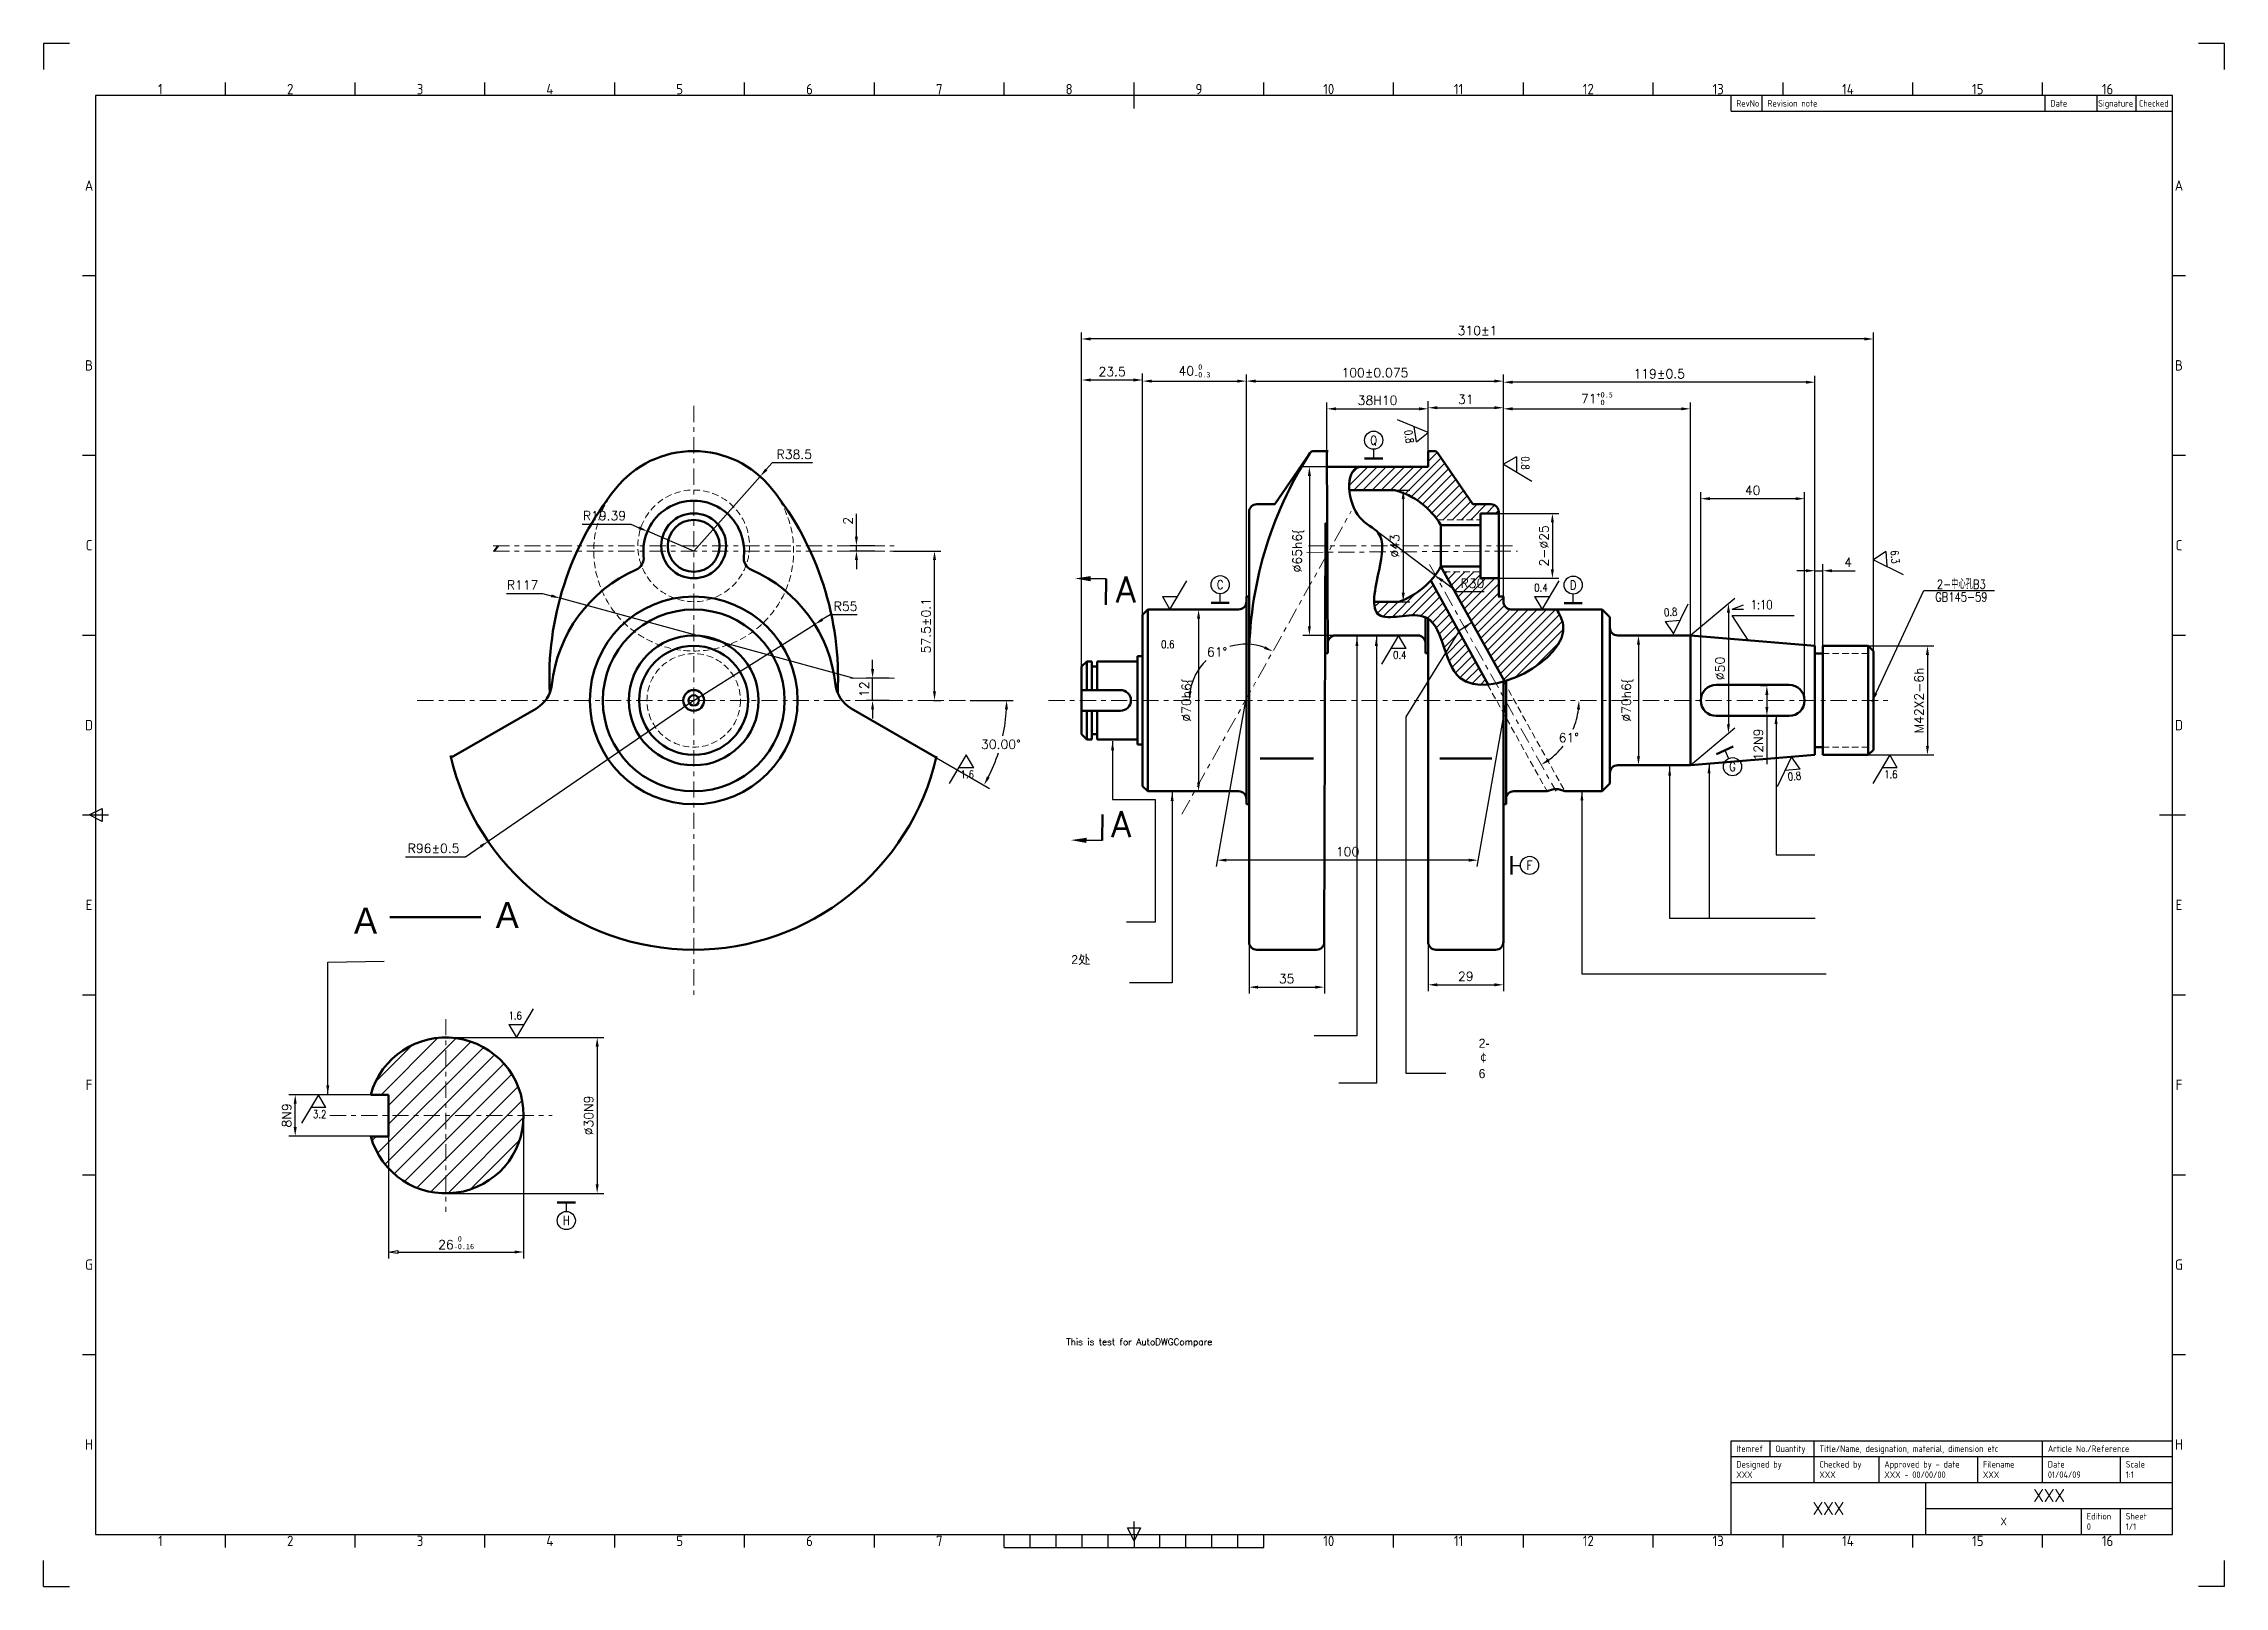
# Model space of a CAD drawing. Header units: millimetres. Extents: x -83 to 757, y -104 to 490.
import ezdxf
from ezdxf.enums import TextEntityAlignment as Align

# ---------------------------------------------------------------- set-up
doc = ezdxf.new("R2010")
doc.units = ezdxf.units.MM
doc.linetypes.add('AX_CENTER', pattern=[12.05, 6.25, -2, 1.8, -2])
doc.linetypes.add('AX_DASHED', pattern=[3.75, 2.5, -1.25])
for name, color, linetype in [('a1', 7, 'Continuous'), ('dim', 1, 'Continuous'), ('f', 6, 'Continuous')]:
    doc.layers.add(name, color=color, linetype=linetype)
for name, color, linetype, lineweight in [('b', 7, 'Continuous', 50), ('c2', 1, 'AX_CENTER', 18), ('x', 4, 'AX_DASHED', 18)]:
    doc.layers.add(name, color=color, linetype=linetype, lineweight=lineweight)
doc.styles.add('ISO Proportional', font='isocp.shx', dxfattribs={"bigfont": 'gbcbig.shx'})
doc.styles.get("Standard").update_dxf_attribs({"font": 'romans.shx', "bigfont": 'gbcbig.shx'})
doc.dimstyles.get("Standard").update_dxf_attribs({"dimtxt": 3.5, "dimasz": 3.5, "dimexe": 2.5, "dimexo": 0.0625, "dimgap": 1.5, "dimtad": 1, "dimdsep": 46, "dimtxsty": 'Standard', "dimcen": 0.09, "dimazin": 0, "dimtfac": 1, "dimtdec": 0, "dimtmove": 0, "dimatfit": 3, "dimfxl": 1, "dimtolj": 1, "dimtzin": 0, "dimarcsym": 0})

msp = doc.modelspace()

# ---------------------------------------------------------------- texts
at = {"layer": 'b', "char_height": 3.5, "attachment_point": 1}
for s, insert in [('{\\Faxtxt.shx,HZTXT.SHX;\\H2.8571x;A}', (36.957, 156.979)), ('{\\Faxtxt.shx,HZTXT.SHX;\\H2.8571x;A}', (91.536, 159.096)), ('{\\Faxtxt.shx,HZTXT.SHX;2\\f宋体|b0|i0|c134|p54;处}', (313.27, 138.71))]:
    msp.add_mtext(s, dxfattribs=dict(at, insert=insert))
at = {"layer": 'b', "attachment_point": 1}
for s, insert, char_height, width in [('{\\Faxtxt.shx,HZTXT.SHX;2-￠6 }', (470.189, 106.493), 3.5, 0.5361), ('This is test for AutoDWGCompare', (311.303, -8.957), 2.5, 156.06696)]:
    msp.add_mtext(s, dxfattribs=dict(at, insert=insert, char_height=char_height, width=width))
at = {"layer": 'dim'}
for p in [(330.386, 274.433), (328.567, 184.112)]:
    msp.add_text('A', height=10, dxfattribs=at).set_placement(p)
at = {"layer": 'dim', "width": 0.8}
msp.add_text('0.6', height=3, dxfattribs=at).set_placement((353.004, 255.982), align=Align.BOTTOM_RIGHT)

# ---------------------------------------------------------------- blocks, each defined once
blk = doc.blocks.new('zSec_56A')
at = {"layer": 'b', "lineweight": 50}
for p, q in [((0, 0), (-0.16, -10)), ((-1.62, -100.75), (-1.46, -90.75))]:
    blk.add_line(p, q, dxfattribs=at)
at = {"layer": 'dim', "lineweight": -3}
for p, q in [((0, 0), (-6, 0.1)), ((-1.62, -100.75), (-7.62, -100.65))]:
    blk.add_line(p, q, dxfattribs=at)
at = {"layer": 'dim'}
for points in [[(-5.98, 1.1), (-12, 0.19), (-6.02, -0.9)], [(-7.64, -101.65), (-13.62, -100.55), (-7.6, -99.65)]]:
    blk.add_solid(points, dxfattribs=at)
blk = doc.blocks.new('*D22')
at = {"layer": 'Defpoints', "color": 0, "transparency": 16777216}
for p in [(72.32, 106.96), (72.32, 46.96), (130.65, 46.96)]:
    blk.add_point(p, dxfattribs=at)
at = {"layer": 'dim', "color": 0, "lineweight": -2, "transparency": 16777216}
for p, q in [((72.38, 106.96), (133.15, 106.96)), ((130.65, 103.46), (130.65, 50.46)), ((72.38, 46.96), (133.15, 46.96))]:
    blk.add_line(p, q, dxfattribs=at)
at = {"layer": 'dim', "color": 0, "transparency": 16777216}
for points in [[(130.06, 103.46), (131.23, 103.46), (130.65, 106.96)], [(130.06, 50.46), (131.23, 50.46), (130.65, 46.96)]]:
    blk.add_solid(points, dxfattribs=at)
at = {"layer": 'dim', "color": 0, "transparency": 16777216, "insert": (127.4, 76.96), "char_height": 3.5, "attachment_point": 5, "rotation": 90, "line_spacing_factor": 3.5}
blk.add_mtext('\\A1;%%c30N9', dxfattribs=at)
blk = doc.blocks.new('_CLOSEDBLANK')
at = {"layer": 'dim', "color": 0, "linetype": 'ByBlock', "lineweight": -2}
for p, q in [((-1, -0.17), (-1, 0.17)), ((-1, 0.17), (0, 0)), ((0, 0), (-1, -0.17))]:
    blk.add_line(p, q, dxfattribs=at)
blk = doc.blocks.new('*D59')
at = {"layer": 'Defpoints', "linetype": 'ByBlock', "transparency": 16777216}
for p in [(102.31, 76.16), (50.32, 68.96)]:
    blk.add_point(p, dxfattribs=at)
at = {"layer": 'dim', "color": 0, "linetype": 'ByBlock', "lineweight": -2, "transparency": 16777216}
for p, q in [((102.31, 76.1), (102.31, 21.88)), ((50.32, 68.89), (50.32, 21.88)), ((53.82, 24.38), (98.81, 24.38))]:
    blk.add_line(p, q, dxfattribs=at)
at = {"layer": 'dim', "color": 0, "linetype": 'ByBlock', "transparency": 16777216}
blk.add_solid([(102.31, 24.38), (98.81, 23.8), (98.81, 24.97)], dxfattribs=at)
at = {"layer": 'dim', "color": 0, "linetype": 'ByBlock', "lineweight": -2, "transparency": 16777216, "xscale": 3.5, "yscale": 3.5, "zscale": 3.5, "rotation": 180}
blk.add_blockref('_CLOSEDBLANK', (50.32, 24.38), dxfattribs=at)
at = {"layer": 'dim', "color": 0, "linetype": 'ByBlock', "transparency": 16777216, "insert": (76.31, 27.98), "char_height": 3.5, "attachment_point": 5}
blk.add_mtext('26{\\Ftxt;\\H0.60x\\S 0^ -0.16;}', dxfattribs=at)
blk = doc.blocks.new('*D24')
at = {"layer": 'Defpoints', "color": 0, "transparency": 16777216}
for p in [(14.33, 84.96), (43.4, 84.96), (43.4, 68.96)]:
    blk.add_point(p, dxfattribs=at)
at = {"layer": 'dim', "color": 0, "lineweight": -2, "transparency": 16777216}
for p, q in [((43.34, 84.96), (11.83, 84.96)), ((14.33, 72.46), (14.33, 81.46)), ((43.34, 68.96), (11.83, 68.96))]:
    blk.add_line(p, q, dxfattribs=at)
at = {"layer": 'dim', "color": 0, "transparency": 16777216}
for points in [[(13.75, 81.46), (14.91, 81.46), (14.33, 84.96)], [(13.75, 72.46), (14.91, 72.46), (14.33, 68.96)]]:
    blk.add_solid(points, dxfattribs=at)
at = {"layer": 'dim', "color": 0, "transparency": 16777216, "insert": (11.08, 76.96), "char_height": 3.5, "attachment_point": 5, "rotation": 90, "line_spacing_factor": 3.5}
blk.add_mtext('\\A1;8N9', dxfattribs=at)
blk = doc.blocks.new('*D25')
at = {"layer": 'Defpoints', "color": 0, "transparency": 16777216}
for p in [(193.44, 323.02), (167.83, 294.27)]:
    blk.add_point(p, dxfattribs=at)
at = {"layer": 'dim', "color": 0, "lineweight": -2, "transparency": 16777216}
for p, q in [((198.09, 328.25), (195.76, 325.63)), ((213.59, 328.25), (198.09, 328.25)), ((167.83, 294.27), (193.44, 323.02))]:
    blk.add_line(p, q, dxfattribs=at)
at = {"layer": 'dim', "color": 0, "transparency": 16777216}
blk.add_solid([(195.33, 326.02), (196.2, 325.24), (193.44, 323.02)], dxfattribs=at)
at = {"layer": 'dim', "color": 0, "transparency": 16777216, "insert": (206.59, 331.5), "char_height": 3.5, "attachment_point": 5}
blk.add_mtext('\\A3;R38.5', dxfattribs=at)
blk = doc.blocks.new('_NONE')
blk = doc.blocks.new('*D26')
at = {"layer": 'Defpoints', "color": 0, "transparency": 16777216}
for p in [(116.35, 276.13), (229.23, 245.36)]:
    blk.add_point(p, dxfattribs=at)
at = {"layer": 'dim', "color": 0, "lineweight": -2, "transparency": 16777216}
for p, q in [((95.76, 277.97), (109.6, 277.97)), ((109.6, 277.97), (112.97, 277.05)), ((229.23, 245.36), (116.35, 276.13))]:
    blk.add_line(p, q, dxfattribs=at)
at = {"layer": 'dim', "color": 0, "transparency": 16777216}
blk.add_solid([(113.13, 277.61), (112.82, 276.49), (116.35, 276.13)], dxfattribs=at)
at = {"layer": 'dim', "color": 0, "transparency": 16777216, "insert": (101.93, 281.22), "char_height": 3.5, "attachment_point": 5}
blk.add_mtext('\\A3;R117', dxfattribs=at)
blk = doc.blocks.new('*D27')
at = {"layer": 'Defpoints', "color": 0, "transparency": 16777216}
for p in [(214.41, 266.02), (167.83, 236.77)]:
    blk.add_point(p, dxfattribs=at)
at = {"layer": 'dim', "color": 0, "lineweight": -2, "transparency": 16777216}
for p, q in [((220.33, 269.74), (217.37, 267.88)), ((230.83, 269.74), (220.33, 269.74)), ((167.83, 236.77), (214.41, 266.02))]:
    blk.add_line(p, q, dxfattribs=at)
at = {"layer": 'dim', "color": 0, "transparency": 16777216}
blk.add_solid([(217.06, 268.37), (217.68, 267.39), (214.41, 266.02)], dxfattribs=at)
at = {"layer": 'dim', "color": 0, "transparency": 16777216, "insert": (226.33, 272.99), "char_height": 3.5, "attachment_point": 5}
blk.add_mtext('\\A3;R55', dxfattribs=at)
blk = doc.blocks.new('*D28')
at = {"layer": 'Defpoints', "color": 0, "transparency": 16777216}
for p in [(244.7, 294.27), (260.58, 294.27), (260.1, 236.77)]:
    blk.add_point(p, dxfattribs=at)
at = {"layer": 'dim', "color": 0, "lineweight": -2, "transparency": 16777216}
for p, q in [((244.77, 294.27), (263.08, 294.27)), ((260.58, 240.27), (260.58, 290.77)), ((260.17, 236.77), (263.08, 236.77))]:
    blk.add_line(p, q, dxfattribs=at)
at = {"layer": 'dim', "color": 0, "transparency": 16777216}
for points in [[(259.99, 290.77), (261.16, 290.77), (260.58, 294.27)], [(259.99, 240.27), (261.16, 240.27), (260.58, 236.77)]]:
    blk.add_solid(points, dxfattribs=at)
at = {"layer": 'dim', "color": 0, "transparency": 16777216, "insert": (257.33, 265.52), "char_height": 3.5, "attachment_point": 5, "rotation": 90, "line_spacing_factor": 3.5}
blk.add_mtext('\\A1;57.5%%p0.1', dxfattribs=at)
blk = doc.blocks.new('*D29')
at = {"layer": 'Defpoints', "color": 0, "transparency": 16777216}
for p in [(61.36, 236.77), (274.3, 236.77), (228.43, 233.7), (261.27, 214.74), (284.44, 214.45)]:
    blk.add_point(p, dxfattribs=at)
at = {"layer": 'dim', "color": 0, "lineweight": -2, "transparency": 16777216}
for p, q in [((274.36, 236.77), (290.88, 236.77)), ((261.32, 214.71), (281.8, 202.89))]:
    blk.add_line(p, q, dxfattribs=at)
for start, end in [(347.93487, 356.92709), (333.07291, 342.02424)]:
    blk.add_arc((223.11, 236.77), 65.27, start, end, dxfattribs=at)
at = {"layer": 'dim', "color": 0, "transparency": 16777216}
for points in [[(287.7, 233.29), (288.87, 233.26), (288.38, 236.77)], [(281.81, 206.93), (280.79, 207.49), (279.63, 204.14)]]:
    blk.add_solid(points, dxfattribs=at)
at = {"layer": 'dim', "color": 0, "transparency": 16777216, "insert": (286.15, 219.88), "char_height": 3.5, "attachment_point": 5}
blk.add_mtext('\\A1;30.00°', dxfattribs=at)
blk = doc.blocks.new('*D30')
at = {"layer": 'Defpoints', "color": 0, "transparency": 16777216}
for p in [(167.83, 236.77), (88.64, 182.5)]:
    blk.add_point(p, dxfattribs=at)
at = {"layer": 'dim', "color": 0, "lineweight": -2, "transparency": 16777216}
for p, q in [((167.83, 236.77), (88.64, 182.5)), ((56.81, 176.57), (79.98, 176.57)), ((79.98, 176.57), (85.75, 180.52))]:
    blk.add_line(p, q, dxfattribs=at)
at = {"layer": 'dim', "color": 0, "transparency": 16777216}
blk.add_solid([(85.42, 181), (86.08, 180.04), (88.64, 182.5)], dxfattribs=at)
at = {"layer": 'dim', "color": 0, "transparency": 16777216, "insert": (67.64, 179.82), "char_height": 3.5, "attachment_point": 5}
blk.add_mtext('\\A3;R96%%p0.5', dxfattribs=at)
blk = doc.blocks.new('*D31')
at = {"layer": 'Defpoints', "color": 0, "transparency": 16777216}
for p in [(149.99, 301.87), (167.83, 294.27)]:
    blk.add_point(p, dxfattribs=at)
at = {"layer": 'dim', "color": 0, "lineweight": -2, "transparency": 16777216}
for p, q in [((124.88, 304.61), (143.55, 304.61)), ((143.55, 304.61), (146.77, 303.24)), ((167.83, 294.27), (149.99, 301.87))]:
    blk.add_line(p, q, dxfattribs=at)
at = {"layer": 'dim', "color": 0, "transparency": 16777216}
blk.add_solid([(146.99, 303.78), (146.54, 302.7), (149.99, 301.87)], dxfattribs=at)
at = {"layer": 'dim', "color": 0, "transparency": 16777216, "insert": (133.46, 307.86), "char_height": 3.5, "attachment_point": 5}
blk.add_mtext('\\A3;R19.39', dxfattribs=at)
blk = doc.blocks.new('*D32')
at = {"layer": 'Defpoints', "color": 0, "transparency": 16777216}
for p in [(230.51, 296.27), (237.61, 296.27), (237.61, 294.27)]:
    blk.add_point(p, dxfattribs=at)
at = {"layer": 'dim', "color": 0, "lineweight": -2, "transparency": 16777216}
for p, q in [((230.51, 299.77), (230.51, 308.6)), ((237.55, 296.27), (228.01, 296.27)), ((237.55, 294.27), (228.01, 294.27)), ((230.51, 294.27), (230.51, 296.27)), ((230.51, 290.77), (230.51, 287.27))]:
    blk.add_line(p, q, dxfattribs=at)
at = {"layer": 'dim', "color": 0, "transparency": 16777216}
for points in [[(229.92, 299.77), (231.09, 299.77), (230.51, 296.27)], [(229.92, 290.77), (231.09, 290.77), (230.51, 294.27)]]:
    blk.add_solid(points, dxfattribs=at)
at = {"layer": 'dim', "color": 0, "transparency": 16777216, "insert": (227.26, 305.94), "char_height": 3.5, "attachment_point": 5, "rotation": 90, "line_spacing_factor": 3.5}
blk.add_mtext('\\A1;2', dxfattribs=at)
blk = doc.blocks.new('*D33')
at = {"layer": 'Defpoints', "color": 0, "transparency": 16777216}
for p in [(236.73, 245.36), (243.23, 245.36), (243.23, 236.77)]:
    blk.add_point(p, dxfattribs=at)
at = {"layer": 'dim', "color": 0, "lineweight": -2, "transparency": 16777216}
for p, q in [((236.73, 248.86), (236.73, 252.36)), ((243.17, 245.36), (234.23, 245.36)), ((236.73, 236.77), (236.73, 245.36)), ((243.17, 236.77), (234.23, 236.77)), ((236.73, 233.27), (236.73, 229.77))]:
    blk.add_line(p, q, dxfattribs=at)
at = {"layer": 'dim', "color": 0, "transparency": 16777216}
for points in [[(236.15, 248.86), (237.31, 248.86), (236.73, 245.36)], [(236.15, 233.27), (237.31, 233.27), (236.73, 236.77)]]:
    blk.add_solid(points, dxfattribs=at)
at = {"layer": 'dim', "color": 0, "transparency": 16777216, "insert": (233.48, 241.07), "char_height": 3.5, "attachment_point": 5, "rotation": 90, "line_spacing_factor": 3.5}
blk.add_mtext('\\A1;12', dxfattribs=at)
blk = doc.blocks.new('*D34')
at = {"layer": 'Defpoints', "color": 0, "transparency": 16777216}
for p in [(381.73, 143.77), (410.74, 143.76), (410.74, 126.35)]:
    blk.add_point(p, dxfattribs=at)
at = {"layer": 'dim', "color": 0, "lineweight": -2, "transparency": 16777216}
for p, q in [((381.73, 143.71), (381.73, 123.85)), ((410.74, 143.7), (410.74, 123.85)), ((385.23, 126.35), (407.24, 126.35))]:
    blk.add_line(p, q, dxfattribs=at)
at = {"layer": 'dim', "color": 0, "transparency": 16777216}
for points in [[(385.23, 126.94), (385.23, 125.77), (381.73, 126.35)], [(407.24, 126.94), (407.24, 125.77), (410.74, 126.35)]]:
    blk.add_solid(points, dxfattribs=at)
at = {"layer": 'dim', "color": 0, "transparency": 16777216, "insert": (396.23, 129.6), "char_height": 3.5, "attachment_point": 5, "line_spacing_factor": 3.5}
blk.add_mtext('\\A1;35', dxfattribs=at)
blk = doc.blocks.new('*D35')
at = {"layer": 'Defpoints', "color": 0, "transparency": 16777216}
for p in [(450.73, 143.77), (479.73, 143.77), (479.73, 127.26)]:
    blk.add_point(p, dxfattribs=at)
at = {"layer": 'dim', "color": 0, "lineweight": -2, "transparency": 16777216}
for p, q in [((450.73, 143.71), (450.73, 124.76)), ((479.73, 143.71), (479.73, 124.76)), ((454.23, 127.26), (476.23, 127.26))]:
    blk.add_line(p, q, dxfattribs=at)
at = {"layer": 'dim', "color": 0, "transparency": 16777216}
for points in [[(454.23, 127.85), (454.23, 126.68), (450.73, 127.26)], [(476.23, 127.85), (476.23, 126.68), (479.73, 127.26)]]:
    blk.add_solid(points, dxfattribs=at)
at = {"layer": 'dim', "color": 0, "transparency": 16777216, "insert": (465.23, 130.51), "char_height": 3.5, "attachment_point": 5, "line_spacing_factor": 3.5}
blk.add_mtext('\\A1;29', dxfattribs=at)
blk = doc.blocks.new('*D36')
at = {"layer": 'Defpoints', "color": 0, "transparency": 16777216}
for p in [(380.36, 236.77), (480.73, 236.77), (369.51, 175.25)]:
    blk.add_point(p, dxfattribs=at)
at = {"layer": 'dim', "color": 0, "lineweight": -2, "transparency": 16777216}
for p, q in [((380.34, 236.71), (369.07, 172.75)), ((480.72, 236.71), (469.44, 172.75)), ((466.38, 175.25), (373.01, 175.25))]:
    blk.add_line(p, q, dxfattribs=at)
at = {"layer": 'dim', "color": 0, "transparency": 16777216}
for points in [[(373.01, 175.83), (373.01, 174.66), (369.51, 175.25)], [(466.38, 175.83), (466.38, 174.66), (469.88, 175.25)]]:
    blk.add_solid(points, dxfattribs=at)
at = {"layer": 'dim', "color": 0, "transparency": 16777216, "insert": (419.69, 178.5), "char_height": 3.5, "attachment_point": 5, "line_spacing_factor": 3.5}
blk.add_mtext('\\A1;100', dxfattribs=at)
blk = doc.blocks.new('*D37')
at = {"layer": 'Defpoints', "color": 0, "transparency": 16777216}
for p in [(317.23, 375.92), (622.23, 255.77), (317.23, 249.77)]:
    blk.add_point(p, dxfattribs=at)
at = {"layer": 'dim', "color": 0, "lineweight": -2, "transparency": 16777216}
for p, q in [((317.23, 249.83), (317.23, 378.42)), ((622.23, 255.83), (622.23, 378.42)), ((618.73, 375.92), (320.73, 375.92))]:
    blk.add_line(p, q, dxfattribs=at)
at = {"layer": 'dim', "color": 0, "transparency": 16777216}
for points in [[(320.73, 376.51), (320.73, 375.34), (317.23, 375.92)], [(618.73, 376.51), (618.73, 375.34), (622.23, 375.92)]]:
    blk.add_solid(points, dxfattribs=at)
at = {"layer": 'dim', "color": 0, "transparency": 16777216, "insert": (469.73, 379.17), "char_height": 3.5, "attachment_point": 5, "line_spacing_factor": 3.5}
blk.add_mtext('\\A1;310%%p1', dxfattribs=at)
blk = doc.blocks.new('*D38')
at = {"layer": 'Defpoints', "color": 0, "transparency": 16777216}
for p in [(340.73, 360.13), (340.73, 269.77), (317.23, 249.77)]:
    blk.add_point(p, dxfattribs=at)
at = {"layer": 'dim', "color": 0, "lineweight": -2, "transparency": 16777216}
for p, q in [((317.23, 249.83), (317.23, 362.63)), ((340.73, 269.83), (340.73, 362.63)), ((320.73, 360.13), (337.23, 360.13))]:
    blk.add_line(p, q, dxfattribs=at)
at = {"layer": 'dim', "color": 0, "transparency": 16777216}
for points in [[(320.73, 360.71), (320.73, 359.54), (317.23, 360.13)], [(337.23, 360.71), (337.23, 359.54), (340.73, 360.13)]]:
    blk.add_solid(points, dxfattribs=at)
at = {"layer": 'dim', "color": 0, "transparency": 16777216, "insert": (328.98, 363.38), "char_height": 3.5, "attachment_point": 5, "line_spacing_factor": 3.5}
blk.add_mtext('\\A1;23.5', dxfattribs=at)
blk = doc.blocks.new('*D39')
at = {"layer": 'Defpoints', "color": 0, "transparency": 16777216}
for p in [(380.73, 359.7), (340.73, 269.77), (380.73, 276.77)]:
    blk.add_point(p, dxfattribs=at)
at = {"layer": 'dim', "color": 0, "lineweight": -2, "transparency": 16777216}
for p, q in [((340.73, 269.83), (340.73, 362.2)), ((380.73, 276.83), (380.73, 362.2)), ((344.23, 359.7), (377.23, 359.7))]:
    blk.add_line(p, q, dxfattribs=at)
at = {"layer": 'dim', "color": 0, "transparency": 16777216}
for points in [[(344.23, 360.28), (344.23, 359.12), (340.73, 359.7)], [(377.23, 360.28), (377.23, 359.12), (380.73, 359.7)]]:
    blk.add_solid(points, dxfattribs=at)
at = {"layer": 'dim', "color": 0, "transparency": 16777216, "insert": (360.73, 363.65), "char_height": 3.5, "attachment_point": 5, "line_spacing_factor": 3.5}
blk.add_mtext('\\A1;40{\\Ftxt;\\H0.60x\\S 0^ -0.3;}', dxfattribs=at)
blk = doc.blocks.new('*D40')
at = {"layer": 'Defpoints', "color": 0, "transparency": 16777216}
for p in [(479.73, 359.7), (380.73, 276.77), (479.73, 276.77)]:
    blk.add_point(p, dxfattribs=at)
at = {"layer": 'dim', "color": 0, "lineweight": -2, "transparency": 16777216}
for p, q in [((380.73, 276.83), (380.73, 362.2)), ((479.73, 276.83), (479.73, 362.2)), ((384.23, 359.7), (476.23, 359.7))]:
    blk.add_line(p, q, dxfattribs=at)
at = {"layer": 'dim', "color": 0, "transparency": 16777216}
for points in [[(384.23, 360.28), (384.23, 359.12), (380.73, 359.7)], [(476.23, 360.28), (476.23, 359.12), (479.73, 359.7)]]:
    blk.add_solid(points, dxfattribs=at)
at = {"layer": 'dim', "color": 0, "transparency": 16777216, "insert": (430.23, 362.95), "char_height": 3.5, "attachment_point": 5, "line_spacing_factor": 3.5}
blk.add_mtext('\\A1;100%%p0.075', dxfattribs=at)
blk = doc.blocks.new('*D41')
at = {"layer": 'Defpoints', "color": 0, "transparency": 16777216}
for p in [(479.73, 359.27), (479.73, 276.77), (599.73, 257.77)]:
    blk.add_point(p, dxfattribs=at)
at = {"layer": 'dim', "color": 0, "lineweight": -2, "transparency": 16777216}
for p, q in [((479.73, 276.83), (479.73, 361.77)), ((599.73, 257.83), (599.73, 361.77)), ((596.23, 359.27), (483.23, 359.27))]:
    blk.add_line(p, q, dxfattribs=at)
at = {"layer": 'dim', "color": 0, "transparency": 16777216}
for points in [[(483.23, 359.86), (483.23, 358.69), (479.73, 359.27)], [(596.23, 359.86), (596.23, 358.69), (599.73, 359.27)]]:
    blk.add_solid(points, dxfattribs=at)
at = {"layer": 'dim', "color": 0, "transparency": 16777216, "insert": (539.73, 362.52), "char_height": 3.5, "attachment_point": 5, "line_spacing_factor": 3.5}
blk.add_mtext('\\A1;119%%p0.5', dxfattribs=at)
blk = doc.blocks.new('*D42')
at = {"layer": 'Defpoints', "color": 0, "transparency": 16777216}
for p in [(450.73, 349.03), (411.76, 332.77), (450.73, 332.77)]:
    blk.add_point(p, dxfattribs=at)
at = {"layer": 'dim', "color": 0, "lineweight": -2, "transparency": 16777216}
for p, q in [((411.76, 332.83), (411.76, 351.53)), ((415.26, 349.03), (447.23, 349.03)), ((450.73, 332.83), (450.73, 351.53))]:
    blk.add_line(p, q, dxfattribs=at)
at = {"layer": 'dim', "color": 0, "transparency": 16777216}
for points in [[(415.26, 349.61), (415.26, 348.44), (411.76, 349.03)], [(447.23, 349.61), (447.23, 348.44), (450.73, 349.03)]]:
    blk.add_solid(points, dxfattribs=at)
at = {"layer": 'dim', "color": 0, "transparency": 16777216, "insert": (431.24, 352.28), "char_height": 3.5, "attachment_point": 5, "line_spacing_factor": 3.5}
blk.add_mtext('\\A1;38H10', dxfattribs=at)
blk = doc.blocks.new('*D43')
at = {"layer": 'Defpoints', "color": 0, "transparency": 16777216}
for p in [(479.73, 349.45), (450.73, 332.77), (479.73, 276.77)]:
    blk.add_point(p, dxfattribs=at)
at = {"layer": 'dim', "color": 0, "lineweight": -2, "transparency": 16777216}
for p, q in [((450.73, 332.83), (450.73, 351.95)), ((454.23, 349.45), (476.23, 349.45)), ((479.73, 276.83), (479.73, 351.95))]:
    blk.add_line(p, q, dxfattribs=at)
at = {"layer": 'dim', "color": 0, "transparency": 16777216}
for points in [[(454.23, 350.04), (454.23, 348.87), (450.73, 349.45)], [(476.23, 350.04), (476.23, 348.87), (479.73, 349.45)]]:
    blk.add_solid(points, dxfattribs=at)
at = {"layer": 'dim', "color": 0, "transparency": 16777216, "insert": (465.23, 352.7), "char_height": 3.5, "attachment_point": 5, "line_spacing_factor": 3.5}
blk.add_mtext('\\A1;31', dxfattribs=at)
blk = doc.blocks.new('*D44')
at = {"layer": 'Defpoints', "color": 0, "transparency": 16777216}
for p in [(551.73, 349.03), (479.73, 276.77), (551.73, 261.77)]:
    blk.add_point(p, dxfattribs=at)
at = {"layer": 'dim', "color": 0, "lineweight": -2, "transparency": 16777216}
for p, q in [((479.73, 276.83), (479.73, 351.53)), ((483.23, 349.03), (548.23, 349.03)), ((551.73, 261.83), (551.73, 351.53))]:
    blk.add_line(p, q, dxfattribs=at)
at = {"layer": 'dim', "color": 0, "transparency": 16777216}
for points in [[(483.23, 349.61), (483.23, 348.44), (479.73, 349.03)], [(548.23, 349.61), (548.23, 348.44), (551.73, 349.03)]]:
    blk.add_solid(points, dxfattribs=at)
at = {"layer": 'dim', "color": 0, "transparency": 16777216, "insert": (515.73, 352.98), "char_height": 3.5, "attachment_point": 5, "line_spacing_factor": 3.5}
blk.add_mtext('\\A1;71{\\Ftxt;\\H0.60x\\S+0.5^  0;}', dxfattribs=at)
blk = doc.blocks.new('*D45')
at = {"layer": 'Defpoints', "color": 0, "transparency": 16777216}
for p in [(595.73, 314.44), (555.73, 236.77), (595.73, 236.77)]:
    blk.add_point(p, dxfattribs=at)
at = {"layer": 'dim', "color": 0, "lineweight": -2, "transparency": 16777216}
for p, q in [((555.73, 236.83), (555.73, 316.94)), ((559.23, 314.44), (592.23, 314.44)), ((595.73, 236.83), (595.73, 316.94))]:
    blk.add_line(p, q, dxfattribs=at)
at = {"layer": 'dim', "color": 0, "transparency": 16777216}
for points in [[(559.23, 315.02), (559.23, 313.86), (555.73, 314.44)], [(592.23, 315.02), (592.23, 313.86), (595.73, 314.44)]]:
    blk.add_solid(points, dxfattribs=at)
at = {"layer": 'dim', "color": 0, "transparency": 16777216, "insert": (575.73, 317.69), "char_height": 3.5, "attachment_point": 5, "line_spacing_factor": 3.5}
blk.add_mtext('\\A1;40', dxfattribs=at)
blk = doc.blocks.new('*D46')
at = {"layer": 'Defpoints', "color": 0, "transparency": 16777216}
for p in [(602.73, 286.69), (599.73, 257.77), (602.73, 257.77)]:
    blk.add_point(p, dxfattribs=at)
at = {"layer": 'dim', "color": 0, "lineweight": -2, "transparency": 16777216}
for p, q in [((596.23, 286.69), (592.73, 286.69)), ((599.73, 257.83), (599.73, 289.19)), ((599.73, 286.69), (602.73, 286.69)), ((602.73, 257.83), (602.73, 289.19)), ((606.23, 286.69), (615.23, 286.69))]:
    blk.add_line(p, q, dxfattribs=at)
at = {"layer": 'dim', "color": 0, "transparency": 16777216}
for points in [[(596.23, 287.27), (596.23, 286.1), (599.73, 286.69)], [(606.23, 287.27), (606.23, 286.1), (602.73, 286.69)]]:
    blk.add_solid(points, dxfattribs=at)
at = {"layer": 'dim', "color": 0, "transparency": 16777216, "insert": (612.48, 289.94), "char_height": 3.5, "attachment_point": 5, "line_spacing_factor": 3.5}
blk.add_mtext('\\A1;4', dxfattribs=at)
blk = doc.blocks.new('*D47')
at = {"layer": 'Defpoints', "color": 0, "transparency": 16777216}
for p in [(620.23, 257.77), (620.23, 215.77), (643.06, 215.77)]:
    blk.add_point(p, dxfattribs=at)
at = {"layer": 'dim', "color": 0, "lineweight": -2, "transparency": 16777216}
for p, q in [((620.29, 257.77), (645.56, 257.77)), ((643.06, 254.27), (643.06, 219.27)), ((620.29, 215.77), (645.56, 215.77))]:
    blk.add_line(p, q, dxfattribs=at)
at = {"layer": 'dim', "color": 0, "transparency": 16777216}
for points in [[(642.47, 254.27), (643.64, 254.27), (643.06, 257.77)], [(642.47, 219.27), (643.64, 219.27), (643.06, 215.77)]]:
    blk.add_solid(points, dxfattribs=at)
at = {"layer": 'dim', "color": 0, "transparency": 16777216, "insert": (639.81, 236.77), "char_height": 3.5, "attachment_point": 5, "rotation": 90, "line_spacing_factor": 3.5}
blk.add_mtext('\\A1;M42X2-6h', dxfattribs=at)
blk = doc.blocks.new('*D48')
at = {"layer": 'Defpoints', "color": 0, "transparency": 16777216}
for p in [(581.5, 242.39), (581.2, 230.77), (585.78, 230.77)]:
    blk.add_point(p, dxfattribs=at)
at = {"layer": 'dim', "color": 0, "lineweight": -2, "transparency": 16777216}
for p, q in [((581.44, 242.39), (578.7, 242.39)), ((581.2, 238.89), (581.2, 234.27)), ((585.72, 230.77), (578.7, 230.77)), ((581.2, 230.77), (581.2, 212.27))]:
    blk.add_line(p, q, dxfattribs=at)
at = {"layer": 'dim', "color": 0, "transparency": 16777216}
for points in [[(580.62, 238.89), (581.79, 238.89), (581.2, 242.39)], [(580.62, 234.27), (581.79, 234.27), (581.2, 230.77)]]:
    blk.add_solid(points, dxfattribs=at)
at = {"layer": 'dim', "color": 0, "transparency": 16777216, "insert": (577.95, 219.77), "char_height": 3.5, "attachment_point": 5, "rotation": 90, "line_spacing_factor": 3.5}
blk.add_mtext('\\A1;12N9', dxfattribs=at)
blk = doc.blocks.new('*D49')
at = {"layer": 'Defpoints', "color": 0, "transparency": 16777216}
for p in [(476.71, 308.77), (477.92, 283.77), (498.59, 283.77)]:
    blk.add_point(p, dxfattribs=at)
at = {"layer": 'dim', "color": 0, "lineweight": -2, "transparency": 16777216}
for p, q in [((476.77, 308.77), (501.09, 308.77)), ((498.59, 305.27), (498.59, 287.27)), ((477.98, 283.77), (501.09, 283.77))]:
    blk.add_line(p, q, dxfattribs=at)
at = {"layer": 'dim', "color": 0, "transparency": 16777216}
for points in [[(498, 305.27), (499.17, 305.27), (498.59, 308.77)], [(498, 287.27), (499.17, 287.27), (498.59, 283.77)]]:
    blk.add_solid(points, dxfattribs=at)
at = {"layer": 'dim', "color": 0, "transparency": 16777216, "insert": (495.34, 296.27), "char_height": 3.5, "attachment_point": 5, "rotation": 90, "line_spacing_factor": 3.5}
blk.add_mtext('\\A1;2-%%c25', dxfattribs=at)
blk = doc.blocks.new('*D50')
at = {"layer": 'Defpoints', "color": 0, "transparency": 16777216}
for p in [(437.83, 317.77), (437.83, 274.77), (441.12, 274.77)]:
    blk.add_point(p, dxfattribs=at)
at = {"layer": 'dim', "color": 0, "lineweight": -2, "transparency": 16777216}
for p, q in [((437.89, 317.77), (443.62, 317.77)), ((441.12, 314.27), (441.12, 278.27)), ((437.89, 274.77), (443.62, 274.77))]:
    blk.add_line(p, q, dxfattribs=at)
at = {"layer": 'dim', "color": 0, "transparency": 16777216}
for points in [[(440.54, 314.27), (441.7, 314.27), (441.12, 317.77)], [(440.54, 278.27), (441.7, 278.27), (441.12, 274.77)]]:
    blk.add_solid(points, dxfattribs=at)
at = {"layer": 'dim', "color": 0, "transparency": 16777216, "insert": (437.87, 296.27), "char_height": 3.5, "attachment_point": 5, "rotation": 90, "line_spacing_factor": 3.5}
blk.add_mtext('\\A1;%%c43', dxfattribs=at)
blk = doc.blocks.new('*D51')
at = {"layer": 'Defpoints', "color": 0, "transparency": 16777216}
for p in [(429.52, 303.08), (453.42, 284.94)]:
    blk.add_point(p, dxfattribs=at)
at = {"layer": 'dim', "color": 0, "lineweight": -2, "transparency": 16777216}
for p, q in [((429.52, 303.08), (453.42, 284.94)), ((461.78, 278.59), (456.2, 282.83)), ((472.28, 278.59), (461.78, 278.59))]:
    blk.add_line(p, q, dxfattribs=at)
at = {"layer": 'dim', "color": 0, "transparency": 16777216}
blk.add_solid([(456.56, 283.29), (455.85, 282.36), (453.42, 284.94)], dxfattribs=at)
at = {"layer": 'dim', "color": 0, "transparency": 16777216, "insert": (467.78, 281.84), "char_height": 3.5, "attachment_point": 5}
blk.add_mtext('\\A3;R30', dxfattribs=at)
blk = doc.blocks.new('*D52')
at = {"layer": 'Defpoints', "color": 0, "transparency": 16777216}
for p in [(451.24, 289.14), (304.49, 236.77), (628.94, 236.77), (502.01, 218.31), (499.97, 201.77)]:
    blk.add_point(p, dxfattribs=at)
at = {"layer": 'dim', "color": 0, "lineweight": -2, "transparency": 16777216}
for start, end in [(336.92833, 352.92982), (306.2224, 321.61778)]:
    blk.add_arc((480.45, 236.77), 28.38, start, end, dxfattribs=at)
at = {"layer": 'dim', "color": 0, "transparency": 16777216}
for points in [[(508.03, 233.31), (509.2, 233.24), (508.83, 236.77)], [(497.54, 213.38), (496.91, 214.36), (494.28, 211.98)]]:
    blk.add_solid(points, dxfattribs=at)
at = {"layer": 'dim', "color": 0, "transparency": 16777216, "insert": (504.92, 222.4), "char_height": 3.5, "attachment_point": 5}
blk.add_mtext('\\A1;61%%d', dxfattribs=at)
blk = doc.blocks.new('*D53')
at = {"layer": 'Defpoints', "color": 0, "transparency": 16777216}
for p in [(421.08, 309.57), (376.41, 258.02), (304.49, 236.77), (628.94, 236.77), (355.83, 192.93)]:
    blk.add_point(p, dxfattribs=at)
at = {"layer": 'dim', "color": 0, "lineweight": -2, "transparency": 16777216}
for start, end in [(134.58235, 170.71135), (70.06568, 106.16317)]:
    blk.add_arc((380.36, 236.77), 21.61, start, end, dxfattribs=at)
at = {"layer": 'dim', "color": 0, "transparency": 16777216}
for points in [[(387.97, 257.62), (387.48, 256.56), (390.91, 255.63)], [(359.61, 240.21), (358.44, 240.31), (358.74, 236.77)]]:
    blk.add_solid(points, dxfattribs=at)
at = {"layer": 'dim', "color": 0, "transparency": 16777216, "insert": (369.42, 255.41), "char_height": 3.5, "attachment_point": 5}
blk.add_mtext('\\A1;61%%d', dxfattribs=at)
blk = doc.blocks.new('*D54')
at = {"layer": 'Defpoints', "color": 0, "transparency": 16777216}
for p in [(367.2, 271.77), (362.31, 201.77), (367.2, 201.77)]:
    blk.add_point(p, dxfattribs=at)
at = {"layer": 'dim', "color": 0, "lineweight": -2, "transparency": 16777216}
for p, q in [((367.14, 271.77), (359.81, 271.77)), ((362.31, 268.27), (362.31, 205.27)), ((367.14, 201.77), (359.81, 201.77))]:
    blk.add_line(p, q, dxfattribs=at)
at = {"layer": 'dim', "color": 0, "transparency": 16777216}
for points in [[(361.72, 268.27), (362.89, 268.27), (362.31, 271.77)], [(361.72, 205.27), (362.89, 205.27), (362.31, 201.77)]]:
    blk.add_solid(points, dxfattribs=at)
at = {"layer": 'dim', "color": 0, "transparency": 16777216, "insert": (358.14, 236.77), "char_height": 3.5, "attachment_point": 5, "rotation": 90, "line_spacing_factor": 3.5}
blk.add_mtext('\\A1;%%c70h6{\\Fgdt;\\{}', dxfattribs=at)
blk = doc.blocks.new('*D55')
at = {"layer": 'Defpoints', "color": 0, "transparency": 16777216}
for p in [(424.37, 326.73), (404.98, 261.79), (415.05, 261.79)]:
    blk.add_point(p, dxfattribs=at)
at = {"layer": 'dim', "color": 0, "lineweight": -2, "transparency": 16777216}
for p, q in [((424.31, 326.73), (402.48, 326.73)), ((404.98, 323.23), (404.98, 265.29)), ((414.99, 261.79), (402.48, 261.79))]:
    blk.add_line(p, q, dxfattribs=at)
at = {"layer": 'dim', "color": 0, "transparency": 16777216}
for points in [[(404.4, 323.23), (405.56, 323.23), (404.98, 326.73)], [(404.4, 265.29), (405.56, 265.29), (404.98, 261.79)]]:
    blk.add_solid(points, dxfattribs=at)
at = {"layer": 'dim', "color": 0, "transparency": 16777216, "insert": (400.81, 294.26), "char_height": 3.5, "attachment_point": 5, "rotation": 90, "line_spacing_factor": 3.5}
blk.add_mtext('\\A1;%%c65h6{\\Fgdt;\\{}', dxfattribs=at)
blk = doc.blocks.new('zSec_1410')
at = {"layer": 'dim', "lineweight": -3}
for p, q in [((0, 2.45), (4.32, 4.2)), ((0, 2.45), (4.32, 2.45)), ((0, 0), (23.78, 0))]:
    blk.add_line(p, q, dxfattribs=at)
at = {"layer": 'dim', "width": 0.8}
blk.add_text('1:10', height=3.5, dxfattribs=at).set_placement((11.32, 2.45), align=Align.CENTER)
blk = doc.blocks.new('*D56')
at = {"layer": 'Defpoints', "color": 0, "transparency": 16777216}
for p in [(541.2, 261.77), (531.74, 211.77), (541.2, 211.77)]:
    blk.add_point(p, dxfattribs=at)
at = {"layer": 'dim', "color": 0, "lineweight": -2, "transparency": 16777216}
for p, q in [((541.13, 261.77), (529.24, 261.77)), ((531.74, 258.27), (531.74, 215.27)), ((541.13, 211.77), (529.24, 211.77))]:
    blk.add_line(p, q, dxfattribs=at)
at = {"layer": 'dim', "color": 0, "transparency": 16777216}
for points in [[(531.16, 258.27), (532.32, 258.27), (531.74, 261.77)], [(531.16, 215.27), (532.32, 215.27), (531.74, 211.77)]]:
    blk.add_solid(points, dxfattribs=at)
at = {"layer": 'dim', "color": 0, "transparency": 16777216, "insert": (527.57, 236.77), "char_height": 3.5, "attachment_point": 5, "rotation": 90, "line_spacing_factor": 3.5}
blk.add_mtext('\\A1;%%c70h6{\\Fgdt;\\{}', dxfattribs=at)
blk = doc.blocks.new('*D57')
at = {"layer": 'Defpoints', "color": 0, "transparency": 16777216}
for p in [(551.73, 261.77), (566.4, 224.08), (551.73, 211.77)]:
    blk.add_point(p, dxfattribs=at)
at = {"layer": 'dim', "color": 0, "lineweight": -2, "transparency": 16777216}
for p, q in [((551.79, 261.82), (568.9, 276.18)), ((566.4, 270.58), (566.4, 227.58)), ((551.79, 211.82), (568.9, 226.18))]:
    blk.add_line(p, q, dxfattribs=at)
at = {"layer": 'dim', "color": 0, "transparency": 16777216}
for points in [[(565.81, 270.58), (566.98, 270.58), (566.4, 274.08)], [(565.81, 227.58), (566.98, 227.58), (566.4, 224.08)]]:
    blk.add_solid(points, dxfattribs=at)
at = {"layer": 'dim', "color": 0, "transparency": 16777216, "insert": (563.15, 249.08), "char_height": 3.5, "attachment_point": 5, "rotation": 90, "line_spacing_factor": 3.5}
blk.add_mtext('\\A1;%%c50', dxfattribs=at)
blk = doc.blocks.new('*U4')
at = {"layer": 'dim'}
for p, q in [((5, 2.89), (0, 0)), ((0, 0), (11, -6.53)), ((5, 2.89), (5, -2.89))]:
    blk.add_line(p, q, dxfattribs=at)
at = {"layer": 'dim', "width": 0.8}
blk.add_text('1.6', height=3, rotation=90, dxfattribs=at).set_placement((6, -2.1), align=Align.TOP_LEFT)
blk = doc.blocks.new('*U5')
at = {"layer": 'dim'}
for p, q in [((5, 2.89), (0, 0)), ((0, 0), (11, -6.53)), ((5, 2.89), (5, -2.89))]:
    blk.add_line(p, q, dxfattribs=at)
at = {"layer": 'dim', "width": 0.8}
blk.add_text('1.6', height=3, rotation=90, dxfattribs=at).set_placement((6, -2.1), align=Align.TOP_LEFT)
blk = doc.blocks.new('*U6')
at = {"layer": 'dim'}
for p, q in [((5, 2.89), (0, 0)), ((0, 0), (11, -6.53)), ((5, 2.89), (5, -2.89))]:
    blk.add_line(p, q, dxfattribs=at)
at = {"layer": 'dim', "width": 0.8}
blk.add_text('0.8', height=3, rotation=90, dxfattribs=at).set_placement((6, -2.1), align=Align.TOP_LEFT)
blk = doc.blocks.new('*U7')
at = {"layer": 'dim'}
for p, q in [((5, 2.89), (0, 0)), ((0, 0), (11, -6.53)), ((5, 2.89), (5, -2.89))]:
    blk.add_line(p, q, dxfattribs=at)
at = {"layer": 'dim', "width": 0.8}
blk.add_text('6.3', height=3, rotation=270, dxfattribs=at).set_placement((6, -2.1), align=Align.BOTTOM_RIGHT)
blk = doc.blocks.new('*U8')
at = {"layer": 'dim'}
for p, q in [((5, 2.89), (0, 0)), ((0, 0), (11, -6.53)), ((5, 2.89), (5, -2.89))]:
    blk.add_line(p, q, dxfattribs=at)
at = {"layer": 'dim', "width": 0.8}
blk.add_text('0.8', height=3, rotation=270, dxfattribs=at).set_placement((6, -2.1), align=Align.BOTTOM_RIGHT)
blk = doc.blocks.new('*U9')
at = {"layer": 'dim'}
for p, q in [((5, 2.89), (0, 0)), ((0, 0), (11, -6.53)), ((5, 2.89), (5, -2.89))]:
    blk.add_line(p, q, dxfattribs=at)
at = {"layer": 'dim', "width": 0.8}
blk.add_text('0.4', height=3, rotation=270, dxfattribs=at).set_placement((6, -2.1), align=Align.BOTTOM_RIGHT)
blk = doc.blocks.new('*U10')
at = {"layer": 'dim'}
for p, q in [((5, 2.89), (0, 0)), ((0, 0), (11, -6.53)), ((5, 2.89), (5, -2.89))]:
    blk.add_line(p, q, dxfattribs=at)
at = {"layer": 'dim', "width": 0.8}
blk.add_text('0.8', height=3, rotation=270, dxfattribs=at).set_placement((6, -2.1), align=Align.BOTTOM_RIGHT)
blk = doc.blocks.new('*U11')
at = {"layer": 'dim'}
for p, q in [((5, 2.89), (0, 0)), ((0, 0), (11, -6.53)), ((5, 2.89), (5, -2.89))]:
    blk.add_line(p, q, dxfattribs=at)
at = {"layer": 'dim', "width": 0.8}
blk.add_text('0.8', height=3, rotation=90, dxfattribs=at).set_placement((6, -2.1), align=Align.TOP_LEFT)
blk = doc.blocks.new('*U12')
at = {"layer": 'dim'}
for p, q in [((5, 2.89), (0, 0)), ((0, 0), (11, -6.53)), ((5, 2.89), (5, -2.89))]:
    blk.add_line(p, q, dxfattribs=at)
at = {"layer": 'dim', "width": 0.8}
blk.add_text('0.4', height=3, rotation=90, dxfattribs=at).set_placement((6, -2.1), align=Align.TOP_LEFT)
blk = doc.blocks.new('zSec_18B4')
at = {"layer": 'b', "lineweight": 50}
blk.add_line((-3.5, 0.87), (3.5, 0.87), dxfattribs=at)
at = {"layer": 'dim', "lineweight": -3}
blk.add_line((0, 0.87), (0, 4.38), dxfattribs=at)
at = {"layer": 'dim'}
blk.add_circle((0, 7.88), 3.5, dxfattribs=at)
at = {"layer": 'dim', "width": 0.8}
blk.add_text('C', height=3.5, dxfattribs=at).set_placement((0, 6.12), align=Align.CENTER)
blk = doc.blocks.new('zSec_18C0')
at = {"layer": 'b', "lineweight": 50}
blk.add_line((0.87, 3.5), (0.87, -3.5), dxfattribs=at)
at = {"layer": 'dim', "lineweight": -3}
blk.add_line((0.87, 0), (4.38, 0), dxfattribs=at)
at = {"layer": 'dim'}
blk.add_circle((7.88, 0), 3.5, dxfattribs=at)
at = {"layer": 'dim', "width": 0.8}
blk.add_text('F', height=3.5, dxfattribs=at).set_placement((7.88, -1.75), align=Align.CENTER)
blk = doc.blocks.new('zSec_18D8')
at = {"layer": 'b', "lineweight": 50}
blk.add_line((3.54, 0.69), (-2.8, -2.27), dxfattribs=at)
at = {"layer": 'dim', "lineweight": -3}
blk.add_line((0.37, -0.79), (1.85, -3.96), dxfattribs=at)
at = {"layer": 'dim'}
blk.add_circle((3.33, -7.14), 3.5, dxfattribs=at)
at = {"layer": 'dim', "width": 0.8}
blk.add_text('G', height=3.5, dxfattribs=at).set_placement((3.33, -8.89), align=Align.CENTER)
blk = doc.blocks.new('zSec_18E4')
at = {"layer": 'b', "lineweight": 50}
blk.add_line((-3.5, 0.87), (3.5, 0.87), dxfattribs=at)
at = {"layer": 'dim', "lineweight": -3}
blk.add_line((0, 0.87), (0, 4.38), dxfattribs=at)
at = {"layer": 'dim'}
blk.add_circle((0, 7.88), 3.5, dxfattribs=at)
at = {"layer": 'dim', "width": 0.8}
blk.add_text('D', height=3.5, dxfattribs=at).set_placement((0, 6.12), align=Align.CENTER)
blk = doc.blocks.new('zSec_18F0')
at = {"layer": 'b', "lineweight": 50}
blk.add_line((-3.5, 0.87), (3.5, 0.87), dxfattribs=at)
at = {"layer": 'dim', "lineweight": -3}
blk.add_line((0, 0.87), (0, 4.38), dxfattribs=at)
at = {"layer": 'dim'}
blk.add_circle((0, 7.88), 3.5, dxfattribs=at)
at = {"layer": 'dim', "width": 0.8}
blk.add_text('Q', height=3.5, dxfattribs=at).set_placement((0, 6.12), align=Align.CENTER)
blk = doc.blocks.new('zSec_1908')
at = {"layer": 'b', "lineweight": 50}
blk.add_line((3.5, -0.88), (-3.5, -0.88), dxfattribs=at)
at = {"layer": 'dim', "lineweight": -3}
blk.add_line((0, -0.88), (0, -4.38), dxfattribs=at)
at = {"layer": 'dim'}
blk.add_circle((0, -7.88), 3.5, dxfattribs=at)
at = {"layer": 'dim', "width": 0.8}
blk.add_text('H', height=3.5, dxfattribs=at).set_placement((0, -9.62), align=Align.CENTER)
blk = doc.blocks.new('*U19')
at = {"layer": 'dim'}
for p, q in [((5, 2.89), (0, 0)), ((0, 0), (11, -6.53)), ((5, 2.89), (5, -2.89))]:
    blk.add_line(p, q, dxfattribs=at)
at = {"layer": 'dim', "width": 0.8}
blk.add_text('1.6', height=3, rotation=270, dxfattribs=at).set_placement((6, -2.1), align=Align.BOTTOM_RIGHT)
blk = doc.blocks.new('*U20')
at = {"layer": 'dim'}
for p, q in [((5, 2.89), (0, 0)), ((0, 0), (11, -6.53)), ((5, 2.89), (5, -2.89))]:
    blk.add_line(p, q, dxfattribs=at)
at = {"layer": 'dim', "width": 0.8}
blk.add_text('3.2', height=3, rotation=90, dxfattribs=at).set_placement((6, -2.1), align=Align.TOP_LEFT)
blk = doc.blocks.new('zSec_1A74')
at = {"layer": 'dim', "lineweight": -3}
blk.add_line((0, 0), (27.07, 0), dxfattribs=at)
at = {"layer": 'dim', "width": 0.8}
for s, p in [('2-中心孔B3', (14.23, 0.7)), ('GB145-59', (14.23, -4.2))]:
    blk.add_text(s, height=3.5, dxfattribs=at).set_placement(p, align=Align.CENTER)
blk = doc.blocks.new('ISO A1')
at = {"layer": 'a1'}
for p, q in [((10, 594), (0, 594)), ((0, 594), (0, 584)), ((840, 594), (830, 594)), ((840, 584), (840, 594)), ((820, 574), (20, 574)), ((20, 574), (20, 20)), ((70, 574), (70, 579)), ((120, 574), (120, 579)), ((170, 574), (170, 579)), ((220, 574), (220, 579)), ((270, 574), (270, 579)), ((320, 574), (320, 579)), ((370, 574), (370, 579)), ((420, 569), (420, 579)), ((470, 574), (470, 579)), ((520, 574), (520, 579)), ((570, 574), (570, 579)), ((620, 574), (620, 579)), ((650, 568), (650, 574)), ((662, 568), (662, 574)), ((670, 574), (670, 579)), ((720, 574), (720, 579)), ((770, 574), (770, 579)), ((771, 568), (771, 574)), ((791, 568), (791, 574)), ((806, 568), (806, 574)), ((820, 20), (820, 574)), ((650, 568), (820, 568)), ((15, 504.75), (20, 504.75)), ((820, 504.75), (825, 504.75)), ((15, 435.5), (20, 435.5)), ((820, 435.5), (825, 435.5)), ((15, 366.25), (20, 366.25)), ((820, 366.25), (825, 366.25)), ((15, 297), (25, 297)), ((17.5, 297), (22.5, 299.5)), ((22.5, 294.5), (17.5, 297)), ((22.5, 299.5), (22.5, 294.5)), ((815, 297), (825, 297)), ((15, 227.75), (20, 227.75)), ((820, 227.75), (825, 227.75)), ((15, 158.5), (20, 158.5)), ((820, 158.5), (825, 158.5)), ((15, 89.25), (20, 89.25)), ((820, 89.25), (825, 89.25)), ((650, 56), (820, 56)), ((650, 50), (650, 56)), ((665, 50), (665, 56)), ((682, 50), (682, 56)), ((770, 50), (770, 56)), ((650, 50), (820, 50)), ((650, 20), (650, 50)), ((682, 40), (682, 50)), ((707, 40), (707, 50)), ((745, 40), (745, 50)), ((770, 40), (770, 50)), ((800, 40), (800, 50)), ((650, 40), (820, 40)), ((725, 20), (725, 40)), ((725, 30), (820, 30)), ((785, 20), (785, 30)), ((800, 20), (800, 30)), ((20, 20), (820, 20)), ((70, 15), (70, 20)), ((120, 15), (120, 20)), ((170, 15), (170, 20)), ((220, 15), (220, 20)), ((270, 15), (270, 20)), ((320, 15), (320, 20)), ((370, 15), (370, 20)), ((380, 15), (380, 20)), ((390, 15), (390, 20)), ((400, 15), (400, 20)), ((410, 15), (410, 20)), ((417.5, 22.5), (422.5, 22.5)), ((420, 17.5), (417.5, 22.5)), ((420, 20), (420, 25)), ((422.5, 22.5), (420, 17.5)), ((420, 20), (420, 15)), ((430, 15), (430, 20)), ((440, 15), (440, 20)), ((450, 15), (450, 20)), ((460, 15), (460, 20)), ((470, 15), (470, 20)), ((520, 15), (520, 20)), ((570, 15), (570, 20)), ((620, 15), (620, 20)), ((670, 15), (670, 20)), ((720, 15), (720, 20)), ((770, 15), (770, 20)), ((0, 0), (0, 10)), ((370, 15), (470, 15)), ((840, 0), (840, 10)), ((0, 0), (10, 0)), ((840, 0), (830, 0))]:
    blk.add_line(p, q, dxfattribs=at)
at = {"layer": 'a1', "style": 'ISO Proportional'}
for s, p in [('1', (45, 576.5)), ('2', (95, 576.5)), ('3', (145, 576.5)), ('4', (195, 576.5)), ('5', (245, 576.5)), ('6', (295, 576.5)), ('7', (345, 576.5)), ('8', (395, 576.5)), ('9', (445, 576.5)), ('10', (495, 576.5)), ('11', (545, 576.5)), ('12', (595, 576.5)), ('13', (645, 576.5)), ('14', (695, 576.5)), ('15', (745, 576.5)), ('16', (795, 576.5)), ('A', (17.5, 539.375)), ('A', (822.5, 539.375)), ('B', (17.5, 470.125)), ('B', (822.5, 470.125)), ('C', (17.5, 400.875)), ('C', (822.5, 400.875)), ('D', (17.5, 331.625)), ('D', (822.5, 331.625)), ('E', (17.5, 262.375)), ('E', (822.5, 262.375)), ('F', (17.5, 193.125)), ('F', (822.5, 193.125)), ('G', (17.5, 123.875)), ('G', (822.5, 123.875)), ('H', (17.5, 54.625)), ('H', (822.5, 54.625)), ('1', (45, 17.5)), ('2', (95, 17.5)), ('3', (145, 17.5)), ('4', (195, 17.5)), ('5', (245, 17.5)), ('6', (295, 17.5)), ('7', (345, 17.5)), ('10', (495, 17.5)), ('11', (545, 17.5)), ('12', (595, 17.5)), ('13', (645, 17.5)), ('14', (695, 17.5)), ('15', (745, 17.5)), ('16', (795, 17.5))]:
    blk.add_text(s, height=4, dxfattribs=at).set_placement(p, align=Align.MIDDLE)
for s, p in [('RevNo', (652, 571)), ('Revision note', (664, 571)), ('Date', (773, 571)), ('Signature', (791.361, 571)), ('Checked', (807.083, 571)), ('Itemref', (652, 53)), ('Quantity', (667, 53)), ('Title/Name, designation, material, dimension etc', (684, 53)), ('Article No./Reference', (772, 53)), ('Designed by', (652, 47)), ('Checked by', (684, 47)), ('Approved by - date', (709, 47)), ('Filename', (747, 47)), ('Date', (772, 47)), ('Scale', (802, 47)), ('Edition', (787, 27)), ('Sheet', (802, 27))]:
    blk.add_text(s, height=2.5, dxfattribs=at).set_placement(p, align=Align.MIDDLE_LEFT)
at = {"layer": 'a1', "style": 'ISO Proportional', "flags": 8}
for tag, p in [('DESIGNED_BY', (652, 43)), ('CHECKED_BY', (684, 43)), ('APPROVED_BY_DATE', (709, 43)), ('FILENAME', (747, 43)), ('DATE', (772, 43)), ('SCALE', (802, 43)), ('EDITION', (787, 23)), ('SHEET', (802, 23))]:
    blk.add_attdef(tag, text='', height=2.5, dxfattribs=at).set_placement(p, align=Align.MIDDLE_LEFT)
for tag, height, p in [('TITLE', 5, (772.5, 35)), ('OWNER', 5, (687.5, 30)), ('DRAWING_NUMBER', 3, (755, 25))]:
    blk.add_attdef(tag, text='', height=height, dxfattribs=at).set_placement(p, align=Align.MIDDLE)

# ---------------------------------------------------------------- dimensions: what is measured, and where the dimension line sits
at = {"layer": 'dim'}
dim = msp.add_linear_dim(base=(317.227, 375.923), p1=(622.227, 255.769), p2=(317.227, 249.769), text='310%%p1', dimstyle='Standard', override={"dimgap": 1.5}, dxfattribs=at)
dim.commit()
dim.dimension.update_dxf_attribs({"geometry": '*D37', "text_midpoint": (469.727, 375.923), "dimtype": 160})
for base, p1, p2, picture, middle in [((340.727, 360.127), (317.227, 249.769), (340.727, 269.769), '*D38', (328.977, 363.377)), ((595.727, 314.439), (555.727, 236.769), (595.727, 236.769), '*D45', (575.727, 317.689))]:
    dim = msp.add_linear_dim(base=base, p1=p1, p2=p2, dimstyle='Standard', dxfattribs=at)
    dim.commit()
    dim.dimension.update_dxf_attribs({"geometry": picture, "text_midpoint": middle})
for base, p1, p2, text, override, picture, middle in [((380.727, 359.7), (340.727, 269.769), (380.727, 276.769), '<>{\\Ftxt;\\H0.60x\\S 0^ -0.3;}', {"dimgap": 1.5}, '*D39', (360.727, 363.65)), ((479.727, 359.7), (380.727, 276.769), (479.727, 276.769), '100%%p0.075', {"dimgap": 1.5}, '*D40', (430.227, 362.95)), ((479.727, 359.273), (599.727, 257.769), (479.727, 276.769), '119%%p0.5', {"dimgap": 1.5}, '*D41', (539.727, 362.523)), ((450.727, 349.025), (411.756, 332.769), (450.727, 332.769), '38H10', {"dimgap": 1.5}, '*D42', (431.241, 352.275)), ((479.727, 349.452), (450.727, 332.769), (479.727, 276.769), '31', {"dimgap": 1.5}, '*D43', (465.227, 352.702)), ((551.727, 349.025), (479.727, 276.769), (551.727, 261.769), '71{\\Ftxt;\\H0.60x\\S+0.5^  0;}', {"dimgap": 1.5}, '*D44', (515.727, 352.975)), ((602.727, 286.685), (599.727, 257.769), (602.727, 257.769), '4', {"dimgap": 1.5}, '*D46', (612.477, 289.935)), ((369.508, 175.247), (480.727, 236.769), (380.356, 236.769), '100', {"dimtxt": 3.5, "dimasz": 3.5, "dimgap": 1.5, "dimtad": 1, "dimse1": 0, "dimse2": 0, "dimsd1": 0, "dimsd2": 0, "dimtmove": 0, "dimatfit": 3}, '*D36', (419.693, 178.497)), ((410.735, 126.353), (381.727, 143.769), (410.735, 143.761), '35', {"dimgap": 1.5, "dimatfit": 3}, '*D34', (396.231, 129.603)), ((102.306, 24.384), (50.317, 68.956), (102.306, 76.158), '26{\\Ftxt;\\H0.60x\\S 0^ -0.16;}', {"dimgap": 1.5, "dimblk1": 'CLOSEDBLANK', "dimsah": 1, "dimatfit": 3}, '*D59', (76.311, 27.984))]:
    dim = msp.add_linear_dim(base=base, p1=p1, p2=p2, text=text, dimstyle='Standard', override=override, dxfattribs=at)
    dim.commit()
    dim.dimension.update_dxf_attribs({"geometry": picture, "text_midpoint": middle})
for center, mpoint, override, picture, middle in [((167.828, 294.269), (193.436, 323.018), {"dimtoh": 1, "dimblk1": 'NONE', "dimsah": 1, "dimatfit": 3, "dimtolj": 3}, '*D25', (206.592, 331.496)), ((167.828, 294.269), (149.986, 301.868), {"dimtoh": 1, "dimblk1": 'NONE', "dimsah": 1, "dimatfit": 3, "dimtolj": 3}, '*D31', (133.462, 307.861)), ((429.519, 303.078), (453.416, 284.941), {"dimtoh": 1, "dimblk1": 'NONE', "dimsah": 1, "dimtolj": 3}, '*D51', (467.78, 281.843)), ((229.23, 245.361), (116.349, 276.131), {"dimtoh": 1, "dimblk1": 'NONE', "dimsah": 1, "dimatfit": 3, "dimtolj": 3}, '*D26', (101.928, 281.222)), ((167.828, 236.769), (214.405, 266.019), {"dimtoh": 1, "dimblk1": 'NONE', "dimsah": 1, "dimatfit": 3, "dimtolj": 3}, '*D27', (226.333, 272.992))]:
    dim = msp.add_radius_dim(center=center, mpoint=mpoint, dimstyle='Standard', override=override, dxfattribs=at)
    dim.commit()
    dim.dimension.update_dxf_attribs({"geometry": picture, "text_midpoint": middle})
for base, p1, p2, text, override, picture, middle in [((404.981, 261.786), (424.373, 326.729), (415.052, 261.786), '%%c65h6{\\Fgdt;\\{}', {"dimgap": 1.5, "dimlunit": 1}, '*D55', (400.815, 294.258)), ((441.121, 274.769), (437.83, 317.769), (437.83, 274.769), '%%c43', {"dimgap": 1.5}, '*D50', (437.871, 296.269)), ((498.586, 283.769), (476.707, 308.769), (477.919, 283.769), '2-%%c25', {"dimgap": 1.5}, '*D49', (495.336, 296.269)), ((260.578, 294.269), (260.103, 236.769), (244.703, 294.269), '<>%%p0.1', {"dimgap": 1.5, "dimatfit": 3}, '*D28', (257.328, 265.519)), ((362.307, 201.769), (367.198, 271.769), (367.198, 201.769), '%%c70h6{\\Fgdt;\\{}', {"dimgap": 1.5, "dimlunit": 1}, '*D54', (358.14, 236.769)), ((566.395, 224.078), (551.727, 261.769), (551.727, 211.769), '%%c50', {"dimgap": 1.5, "dimlunit": 1}, '*D57', (563.145, 249.078)), ((531.741, 211.769), (541.196, 261.769), (541.196, 211.769), '%%c70h6{\\Fgdt;\\{}', {"dimgap": 1.5, "dimlunit": 1}, '*D56', (527.574, 236.769)), ((236.73, 245.361), (243.231, 236.769), (243.231, 245.361), '12', {"dimgap": 1.5, "dimatfit": 3}, '*D33', (233.48, 241.065)), ((581.205, 230.769), (581.499, 242.387), (585.78, 230.769), '12N9', {"dimgap": 1.5}, '*D48', (577.955, 219.769)), ((130.646, 46.956), (72.317, 106.956), (72.317, 46.956), '%%c30N9', {"dimgap": 1.5, "dimatfit": 3}, '*D22', (127.396, 76.956)), ((14.331, 84.956), (43.403, 68.956), (43.403, 84.956), '8N9', {"dimgap": 1.5, "dimatfit": 3}, '*D24', (11.081, 76.956))]:
    dim = msp.add_linear_dim(base=base, p1=p1, p2=p2, angle=90, text=text, dimstyle='Standard', override=override, dxfattribs=at)
    dim.commit()
    dim.dimension.update_dxf_attribs({"geometry": picture, "text_midpoint": middle})
dim = msp.add_linear_dim(base=(230.508, 296.269), p1=(237.612, 294.269), p2=(237.612, 296.269), angle=90, dimstyle='Standard', override={"dimatfit": 3}, dxfattribs=at)
dim.commit()
dim.dimension.update_dxf_attribs({"geometry": '*D32', "text_midpoint": (227.258, 305.936)})
for base, line1, line2, override, picture, middle in [((376.41, 258.019), ((355.834, 192.934), (421.084, 309.575)), ((304.494, 236.769), (628.945, 236.769)), {"dimgap": 1.5, "dimtih": 1, "dimtoh": 1, "dimlunit": 1, "dimaunit": 0, "dimadec": 2}, '*D53', (369.423, 255.413)), ((502.01, 218.313), ((304.494, 236.769), (628.945, 236.769)), ((451.237, 289.143), (499.972, 201.769)), {"dimgap": 1.5, "dimtih": 1, "dimtoh": 1, "dimaunit": 0, "dimadec": 2}, '*D52', (504.923, 222.397))]:
    dim = msp.add_angular_dim_2l(base=base, line1=line1, line2=line2, text='61%%d', dimstyle='Standard', override=override, dxfattribs=at)
    dim.commit()
    dim.dimension.update_dxf_attribs({"geometry": picture, "text_midpoint": middle})
dim = msp.add_linear_dim(base=(643.055, 215.769), p1=(620.227, 257.769), p2=(620.227, 215.769), angle=90, text='M42X2-6h', dimstyle='Standard', override={"dimgap": 1.5}, dxfattribs=at)
dim.commit()
dim.dimension.update_dxf_attribs({"geometry": '*D47', "text_midpoint": (643.055, 236.769), "dimtype": 160})
dim = msp.add_radius_dim(center=(167.828, 236.769), mpoint=(88.638, 182.502), text='<>%%p0.5', dimstyle='Standard', override={"dimgap": 1.5, "dimtoh": 1, "dimblk1": 'NONE', "dimsah": 1, "dimatfit": 3, "dimtolj": 3}, dxfattribs=at)
dim.commit()
dim.dimension.update_dxf_attribs({"geometry": '*D30', "text_midpoint": (67.644, 179.816)})
dim = msp.add_angular_dim_2l(base=(284.441, 214.447), line1=((61.356, 236.769), (274.301, 236.769)), line2=((228.427, 233.7), (261.266, 214.74)), dimstyle='Standard', override={"dimtih": 1, "dimtoh": 1, "dimatfit": 3}, dxfattribs=at)
dim.commit()
dim.dimension.update_dxf_attribs({"geometry": '*D29', "text_midpoint": (286.153, 219.877)})
dim = msp.add_linear_dim(base=(479.727, 127.263), p1=(450.727, 143.769), p2=(479.727, 143.769), dimstyle='Standard', override={"dimatfit": 3}, dxfattribs=at)
dim.commit()
dim.dimension.update_dxf_attribs({"geometry": '*D35', "text_midpoint": (465.227, 130.513)})

# ---------------------------------------------------------------- hatches: boundary and pattern name
at = {"layer": 'f'}
h = msp.add_hatch(dxfattribs=at)
h.set_pattern_fill('ANSI31', color=256, scale=20, style=0)
h.set_pattern_definition([(45, (-441.2143, -124.7837), (-1.767767, 1.767767), [])])
edge = h.paths.add_edge_path()
edge.add_spline(control_points=[(449.727, 268.753), (450.078, 268.59), (450.411, 268.401), (450.727, 268.189)], knot_values=[78.3823429, 78.3823429, 78.3823429, 78.3823429, 79.6679704, 79.6679704, 79.6679704, 79.6679704], degree=3, periodic=0)
edge.add_spline(control_points=[(450.727, 268.189), (456.993, 263.987), (456.623, 244.883), (469.57, 242.512), (473.894, 242.908)], knot_values=[79.6679704, 79.6679704, 79.6679704, 79.6679704, 105.1481065, 116.1482082, 116.1482082, 116.1482082, 116.1482082], degree=3, periodic=0)
edge.add_line((473.894, 242.908), (451.724, 282.904))
edge.add_arc((429.519, 303.078), 30, 289.334511, 317.744192, ccw=False)
edge.add_line((439.452, 274.769), (429.912, 274.769))
edge.add_spline(control_points=[(429.912, 274.769), (429.928, 272.433), (431.664, 266.068), (444.235, 270.873), (449.409, 268.901), (449.727, 268.753)], knot_values=[53.3732423, 53.3732423, 53.3732423, 53.3732423, 60.288019, 77.2180552, 78.3823429, 78.3823429, 78.3823429, 78.3823429], degree=3, periodic=0)
edge = h.paths.add_edge_path()
edge.add_arc((474.919, 309.269), 3, 0, 90)
edge.add_line((474.919, 312.269), (467.919, 312.269))
edge.add_line((467.919, 312.269), (454.515, 331.897))
edge.add_arc((452.863, 330.769), 2, 34.330217, 90)
edge.add_line((452.863, 332.769), (450.727, 332.769))
edge.add_line((450.727, 332.769), (450.727, 326.729))
edge.add_line((450.727, 326.729), (424.373, 326.729))
edge.add_spline(control_points=[(424.373, 326.729), (421.051, 325.844), (419.944, 322.01), (420.321, 317.769)], knot_values=[1.2649784, 1.2649784, 1.2649784, 1.2649784, 10.9115581, 10.9115581, 10.9115581, 10.9115581], degree=3, periodic=0)
edge.add_line((420.321, 317.769), (437.83, 317.769))
edge.add_arc((429.881, 288.842), 30, 35.515157, 74.633744, ccw=False)
edge.add_line((454.3, 306.269), (470.919, 306.269))
edge.add_line((470.919, 306.269), (470.919, 308.769))
edge.add_line((470.919, 308.769), (477.919, 308.769))
edge.add_line((477.919, 308.769), (477.919, 309.269))
edge = h.paths.add_edge_path()
edge.add_line((477.919, 283.769), (470.919, 283.769))
edge.add_line((470.919, 283.769), (470.919, 286.269))
edge.add_line((470.919, 286.269), (456.719, 286.269))
edge.add_line((456.719, 286.269), (480.078, 244.127))
edge.add_spline(control_points=[(480.078, 244.127), (480.295, 244.191), (480.511, 244.256), (480.727, 244.324)], knot_values=[121.230375, 121.230375, 121.230375, 121.230375, 121.753437, 121.753437, 121.753437, 121.753437], degree=3, periodic=0)
edge.add_spline(control_points=[(480.727, 244.324), (492.282, 247.934), (506.704, 259.591), (501.466, 269.831), (500.221, 271.769)], knot_values=[121.753437, 121.753437, 121.753437, 121.753437, 149.7084117, 156.30965, 156.30965, 156.30965, 156.30965], degree=3, periodic=0)
edge.add_line((500.221, 271.769), (482.727, 271.769))
edge.add_arc((482.727, 274.769), 3, 180, 270, ccw=False)
edge.add_line((479.727, 274.769), (479.727, 276.769))
edge.add_line((479.727, 276.769), (477.919, 276.769))
edge.add_line((477.919, 276.769), (477.919, 283.769))
h = msp.add_hatch(dxfattribs=at)
h.set_pattern_fill('ANSI31', color=256, scale=40, style=0)
h.set_pattern_definition([(45, (-1175.6097, -155.24), (-3.535534, 3.535534), [])])
h.paths.add_polyline_path([(50.317, 84.956), (50.317, 68.956), (43.403, 68.956, 7.3642081), (43.403, 84.956)])

# ---------------------------------------------------------------- linework, layer by layer
at = {"layer": 'b'}
for p, q in [((405.131, 331.897), (391.727, 312.269)), ((406.783, 332.769), (412.238, 332.769)), ((412.041, 255.012), (411.756, 332.769)), ((450.727, 332.769), (452.863, 332.769)), ((450.727, 332.769), (450.727, 326.729)), ((454.515, 331.897), (467.919, 312.269)), ((411.727, 326.729), (450.727, 326.729)), ((384.727, 312.269), (391.727, 312.269)), ((420.321, 317.769), (437.83, 317.769)), ((467.919, 312.269), (474.919, 312.269)), ((381.727, 309.269), (381.727, 143.769)), ((411.178, 304.942), (410.735, 143.761)), ((411.178, 304.942), (412.168, 304.939)), ((455.61, 304.269), (470.919, 304.269)), ((455.61, 288.269), (455.61, 304.269)), ((470.919, 308.769), (477.919, 308.769)), ((470.919, 308.769), (470.919, 283.769)), ((477.919, 309.269), (477.919, 276.769)), ((455.61, 288.269), (470.919, 288.269)), ((455.61, 288.269), (480.078, 244.127)), ((451.724, 282.904), (473.894, 242.908)), ((470.919, 283.769), (477.919, 283.769)), ((342.727, 271.769), (340.727, 269.769)), ((340.727, 269.769), (340.727, 203.769)), ((342.727, 271.769), (377.727, 271.769)), ((342.727, 271.769), (342.727, 201.769)), ((380.727, 276.769), (380.727, 196.769)), ((380.727, 276.769), (381.727, 276.769)), ((429.912, 274.769), (439.452, 274.769)), ((479.727, 276.769), (477.727, 276.769)), ((479.727, 276.769), (479.727, 274.769)), ((482.727, 271.769), (517.727, 271.769)), ((517.727, 271.769), (520.727, 268.769)), ((517.727, 271.769), (517.727, 201.769)), ((415.052, 261.786), (446.728, 261.772)), ((449.727, 268.753), (449.727, 255.009)), ((450.727, 268.189), (450.727, 143.769)), ((520.727, 268.769), (520.727, 204.769)), ((523.727, 261.769), (551.727, 261.769)), ((551.727, 261.769), (551.727, 211.769)), ((551.727, 261.769), (599.727, 257.769)), ((338.727, 253.769), (338.727, 219.769)), ((338.727, 253.769), (340.727, 253.769)), ((411.041, 255.013), (412.041, 255.012)), ((449.727, 255.009), (450.727, 255.009)), ((599.727, 257.769), (599.727, 215.769)), ((599.727, 254.769), (602.727, 254.769)), ((602.727, 257.769), (602.727, 215.769)), ((602.727, 257.769), (620.227, 257.769)), ((620.227, 257.769), (622.227, 255.769)), ((620.227, 257.769), (620.227, 215.769)), ((622.227, 255.769), (622.227, 217.769)), ((319.227, 251.769), (317.227, 249.769)), ((317.227, 249.769), (317.227, 223.769)), ((319.227, 251.769), (321.227, 251.769)), ((319.227, 251.769), (319.227, 240.769)), ((321.227, 251.769), (321.227, 240.769)), ((321.227, 249.769), (323.227, 249.769)), ((323.227, 251.769), (323.227, 240.769)), ((323.227, 251.769), (338.727, 251.769)), ((479.727, 244.026), (479.727, 143.769)), ((480.727, 244.324), (480.727, 196.769)), ((317.227, 240.769), (332.227, 240.769)), ((589.727, 242.769), (561.727, 242.769)), ((107.23, 233.7), (74.39, 214.74)), ((228.427, 233.7), (261.266, 214.74)), ((317.227, 232.769), (332.227, 232.769)), ((319.227, 232.769), (319.227, 221.769)), ((321.227, 232.769), (321.227, 221.769)), ((323.227, 232.769), (323.227, 221.769)), ((589.727, 230.769), (561.727, 230.769)), ((317.227, 223.769), (319.227, 221.769)), ((319.227, 221.769), (321.227, 221.769)), ((321.227, 223.769), (323.227, 223.769)), ((323.227, 221.769), (338.727, 221.769)), ((338.727, 219.769), (340.727, 219.769)), ((599.727, 218.769), (602.727, 218.769)), ((386.029, 214.341), (406.565, 214.341)), ((455.227, 214.341), (475.21, 214.341)), ((523.727, 211.769), (551.727, 211.769)), ((551.727, 211.769), (599.727, 215.769)), ((602.727, 215.769), (620.227, 215.769)), ((622.227, 217.769), (620.227, 215.769)), ((342.727, 201.769), (340.727, 203.769)), ((342.727, 201.769), (377.727, 201.769)), ((483.727, 201.769), (496.537, 201.769)), ((503.408, 201.769), (517.727, 201.769)), ((520.727, 204.769), (517.727, 201.769)), ((380.727, 196.769), (381.727, 196.769)), ((480.727, 196.769), (479.727, 196.769)), ((50.75, 153.337), (85.777, 153.337)), ((384.727, 140.769), (407.735, 140.769)), ((453.727, 140.769), (476.727, 140.769)), ((43.403, 84.956), (50.317, 84.956)), ((50.317, 84.956), (50.317, 68.956)), ((50.095, 68.889), (43.148, 68.889))]:
    msp.add_line(p, q, dxfattribs=at)
for centre, radius in [((167.828, 296.269), 12.5), ((167.828, 296.269), 10), ((167.828, 236.769), 40), ((167.828, 236.769), 35), ((167.828, 236.769), 25), ((167.828, 236.769), 21), ((167.828, 236.769), 4), ((167.828, 236.769), 2)]:
    msp.add_circle(centre, radius, dxfattribs=at)
for centre, radius, start, end in [((167.828, 294.269), 38.5, 38.538525, 141.461475), ((528.938, 252.254), 147.211, 147.247425, 180), ((406.783, 330.769), 2, 90, 145.669783), ((452.863, 330.769), 2, 34.330217, 90), ((443.919, 329.769), 3, 270, 271.421797), ((229.23, 245.361), 117, 141.461475, 182.805919), ((167.828, 294.269), 19.393, 353.834774, 186.165226), ((106.426, 245.361), 117, 357.194081, 38.538525), ((384.727, 309.269), 3, 90, 180), ((429.881, 288.842), 30, 30.947446, 74.633744), ((474.919, 309.269), 3, 0, 90), ((167.828, 236.769), 96, 141.699078, 143.20467), ((167.828, 236.769), 55, 113.840868, 173.725192), ((143.576, 291.65), 5, 293.840868, 6.165226), ((192.08, 291.65), 5, 173.834774, 246.159132), ((167.828, 236.769), 55, 6.274808, 66.159132), ((429.519, 303.078), 30, 289.334511, 330.422413), ((377.727, 274.769), 3, 270, 0), ((482.727, 274.769), 3, 180, 270), ((415.051, 258.786), 3, 89.970704, 179.854579), ((446.727, 258.772), 3, 0, 89.974765), ((523.727, 264.769), 3, 180, 270), ((101.23, 244.092), 12, 300, 353.725192), ((234.427, 244.092), 12, 186.274808, 240), ((332.227, 236.769), 4, 269.999998, 89.999998), ((561.727, 236.769), 6, 89.999998, 269.999998), ((589.727, 236.769), 6, 269.999998, 89.999998), ((167.828, 236.769), 96, 192.762253, 347.068279), ((523.727, 208.769), 3, 90, 180), ((377.727, 198.769), 3, 0, 90), ((483.727, 198.769), 3, 90, 180), ((499.972, 194.88), 7.698, 63.498524, 116.501476), ((384.727, 143.769), 3, 180, 270), ((407.735, 143.769), 3, 270, 359.842431), ((453.727, 143.769), 3, 180, 270), ((476.727, 143.769), 3, 270, 0), ((72.317, 76.956), 30, 195.46601, 164.53399)]:
    msp.add_arc(centre, radius, start, end, dxfattribs=at)
msp.add_open_spline([(424.373, 326.729), (418.076, 325.05), (420.576, 306.589), (434.676, 301.593), (431.897, 286.507), (426.567, 264.119), (457.689, 276.016), (454.591, 226.432), (509.221, 254.671), (501.466, 269.831), (500.221, 271.769)], degree=3, knots=[1.2649784, 1.2649784, 1.2649784, 1.2649784, 19.5501482, 28.7778128, 43.2336927, 60.288019, 77.2180552, 105.1481065, 149.7084117, 156.30965, 156.30965, 156.30965, 156.30965], dxfattribs=at)
at = {"layer": 'c2'}
for p, q in [((167.828, 350.173), (167.828, 123.366)), ((355.834, 192.934), (421.084, 309.575)), ((90.564, 296.269), (245.092, 296.269)), ((90.564, 294.269), (245.092, 294.269)), ((404.026, 293.753), (485.2, 294.269)), ((404.694, 296.269), (484.2, 296.269)), ((451.237, 289.143), (499.972, 201.769)), ((228.23, 245.361), (245.23, 245.361)), ((61.356, 236.769), (274.301, 236.769)), ((304.494, 236.769), (628.945, 236.769)), ((304.494, 236.769), (304.494, 236.769)), ((304.494, 236.769), (304.494, 236.769)), ((72.38, 114.092), (72.379, 39.837)), ((27.684, 76.956), (113.368, 76.956))]:
    msp.add_line(p, q, dxfattribs=at)
at = {"layer": 'dim'}
for p, q in [((351.276, 271.769), (357.806, 282.769)), ((348.386, 276.769), (351.276, 271.769)), ((348.386, 276.769), (354.166, 276.769)), ((573.974, 259.916), (567.876, 269.425))]:
    msp.add_line(p, q, dxfattribs=at)
at = {"layer": 'x'}
for p, q in [((454.3, 306.269), (470.919, 306.269)), ((456.719, 286.269), (470.919, 286.269)), ((602.727, 254.769), (620.227, 254.769)), ((479.822, 244.053), (503.408, 201.769)), ((473.605, 242.883), (496.537, 201.769)), ((602.727, 218.769), (620.227, 218.769))]:
    msp.add_line(p, q, dxfattribs=at)
for centre, radius in [((167.828, 296.269), 21.5), ((167.828, 236.769), 18)]:
    msp.add_circle(centre, radius, dxfattribs=at)
msp.add_arc((167.828, 294.269), 38.5, 141.461475, 38.538525, dxfattribs=at)

# ---------------------------------------------------------------- block references
at = {"layer": 'a1'}
ref = msp.add_blockref('ISO A1', (-82.576, -104.359), dxfattribs=at)
ref.add_attrib('CHECKED_BY', 'XXX', dxfattribs={"height": 2.5, "style": 'ISO Proportional'}).set_placement((601.424, -61.359), align=Align.MIDDLE_LEFT)
ref.add_attrib('OWNER', 'XXX', dxfattribs={"height": 5, "style": 'ISO Proportional'}).set_placement((604.924, -74.359), align=Align.MIDDLE)
ref.add_attrib('DESIGNED_BY', 'XXX', dxfattribs={"height": 2.5, "style": 'ISO Proportional'}).set_placement((569.424, -61.359), align=Align.MIDDLE_LEFT)
ref.add_attrib('FILENAME', 'XXX', dxfattribs={"height": 2.5, "style": 'ISO Proportional'}).set_placement((664.424, -61.359), align=Align.MIDDLE_LEFT)
ref.add_attrib('DRAWING_NUMBER', 'X', dxfattribs={"height": 3, "style": 'ISO Proportional'}).set_placement((672.424, -79.359), align=Align.MIDDLE)
ref.add_attrib('APPROVED_BY_DATE', 'XXX - 00/00/00', dxfattribs={"height": 2.5, "style": 'ISO Proportional'}).set_placement((626.424, -61.359), align=Align.MIDDLE_LEFT)
ref.add_attrib('TITLE', 'XXX', dxfattribs={"height": 5, "style": 'ISO Proportional'}).set_placement((689.924, -69.359), align=Align.MIDDLE)
ref.add_attrib('DATE', '01/04/09', dxfattribs={"height": 2.5, "style": 'ISO Proportional'}).set_placement((689.424, -61.359), align=Align.MIDDLE_LEFT)
ref.add_attrib('EDITION', '0', dxfattribs={"height": 2.5, "style": 'ISO Proportional'}).set_placement((704.424, -81.359), align=Align.MIDDLE_LEFT)
ref.add_attrib('SHEET', '1/1', dxfattribs={"height": 2.5, "style": 'ISO Proportional'}).set_placement((719.424, -81.359), align=Align.MIDDLE_LEFT)
ref.add_attrib('SCALE', '1:1', dxfattribs={"height": 2.5, "style": 'ISO Proportional'}).set_placement((719.424, -61.359), align=Align.MIDDLE_LEFT)
at = {"layer": 'dim'}
for name, p, rotation in [('*U11', (450.727, 339.918), 188.530765609949), ('*U7', (622.227, 290.86), 4.763641690726439), ('*U9', (494.62, 271.769), 90), ('*U8', (545.249, 262.423), 94.3987053549963), ('*U12', (439.326, 261.776), 269.9747630843103), ('*U4', (272.777, 215.769), 269.999999533796), ('*U6', (590.711, 215.018), 274.7636401554917), ('*U5', (628.497, 215.769), 269.9999984647677), ('*U19', (99.55, 106.956), 90), ('*U20', (23.283, 84.956), 269.9999984647661)]:
    msp.add_blockref(name, p, dxfattribs=dict(at, rotation=rotation))
for name, p in [('zSec_18F0', (429.749, 329.061)), ('*U10', (479.727, 327.695)), ('zSec_56A', (326.748, 283.525)), ('zSec_18B4', (370.622, 273.426)), ('zSec_18E4', (506.602, 273.283)), ('zSec_1A74', (641.869, 279.049)), ('zSec_1410', (567.876, 269.425)), ('zSec_18D8', (564.628, 218.372)), ('zSec_18C0', (481.9, 173.231)), ('zSec_1908', (118.751, 44.364))]:
    msp.add_blockref(name, p, dxfattribs=at)

msp.set_redraw_order([(e.dxf.handle, doc.entitydb.next_handle()) for e in msp.query("TEXT MTEXT ATTDEF DIMENSION ARC_DIMENSION")])  # texts and dimensions are drawn at this point

# ---------------------------------------------------------------- leaders
for points in [[(621.758, 236.379), (641.694, 279.049), (644.27, 279.049)], [(423.301, 261.233), (423.301, 107.589), (406.799, 107.589)], [(430.774, 261.272), (430.774, 89.403), (416.327, 89.403)], [(467.574, 266.756), (462.731, 263.527), (442.147, 230.432), (442.147, 93.206), (457.484, 93.206)], [(584.734, 231.172), (584.734, 177.329), (599.631, 177.329)], [(329.173, 221.089), (329.173, 198.66), (345.54, 198.66), (345.54, 151.378), (334.554, 151.378)], [(543.753, 211.259), (543.753, 152.884), (599.83, 152.884)], [(558.921, 212.178), (558.921, 152.884)], [(509.953, 201.776), (509.953, 131.548), (603.993, 131.548)], [(352.126, 201.519), (352.126, 128.065), (335.703, 128.065)], [(26.875, 85.082), (26.875, 135.989), (48.545, 136.333)]]:
    msp.add_leader(points, dimstyle='Standard', override={"dimgap": 0.09, "dimlunit": 1, "dimtdec": 2}, dxfattribs=at)

doc.saveas('drawing.dxf')
